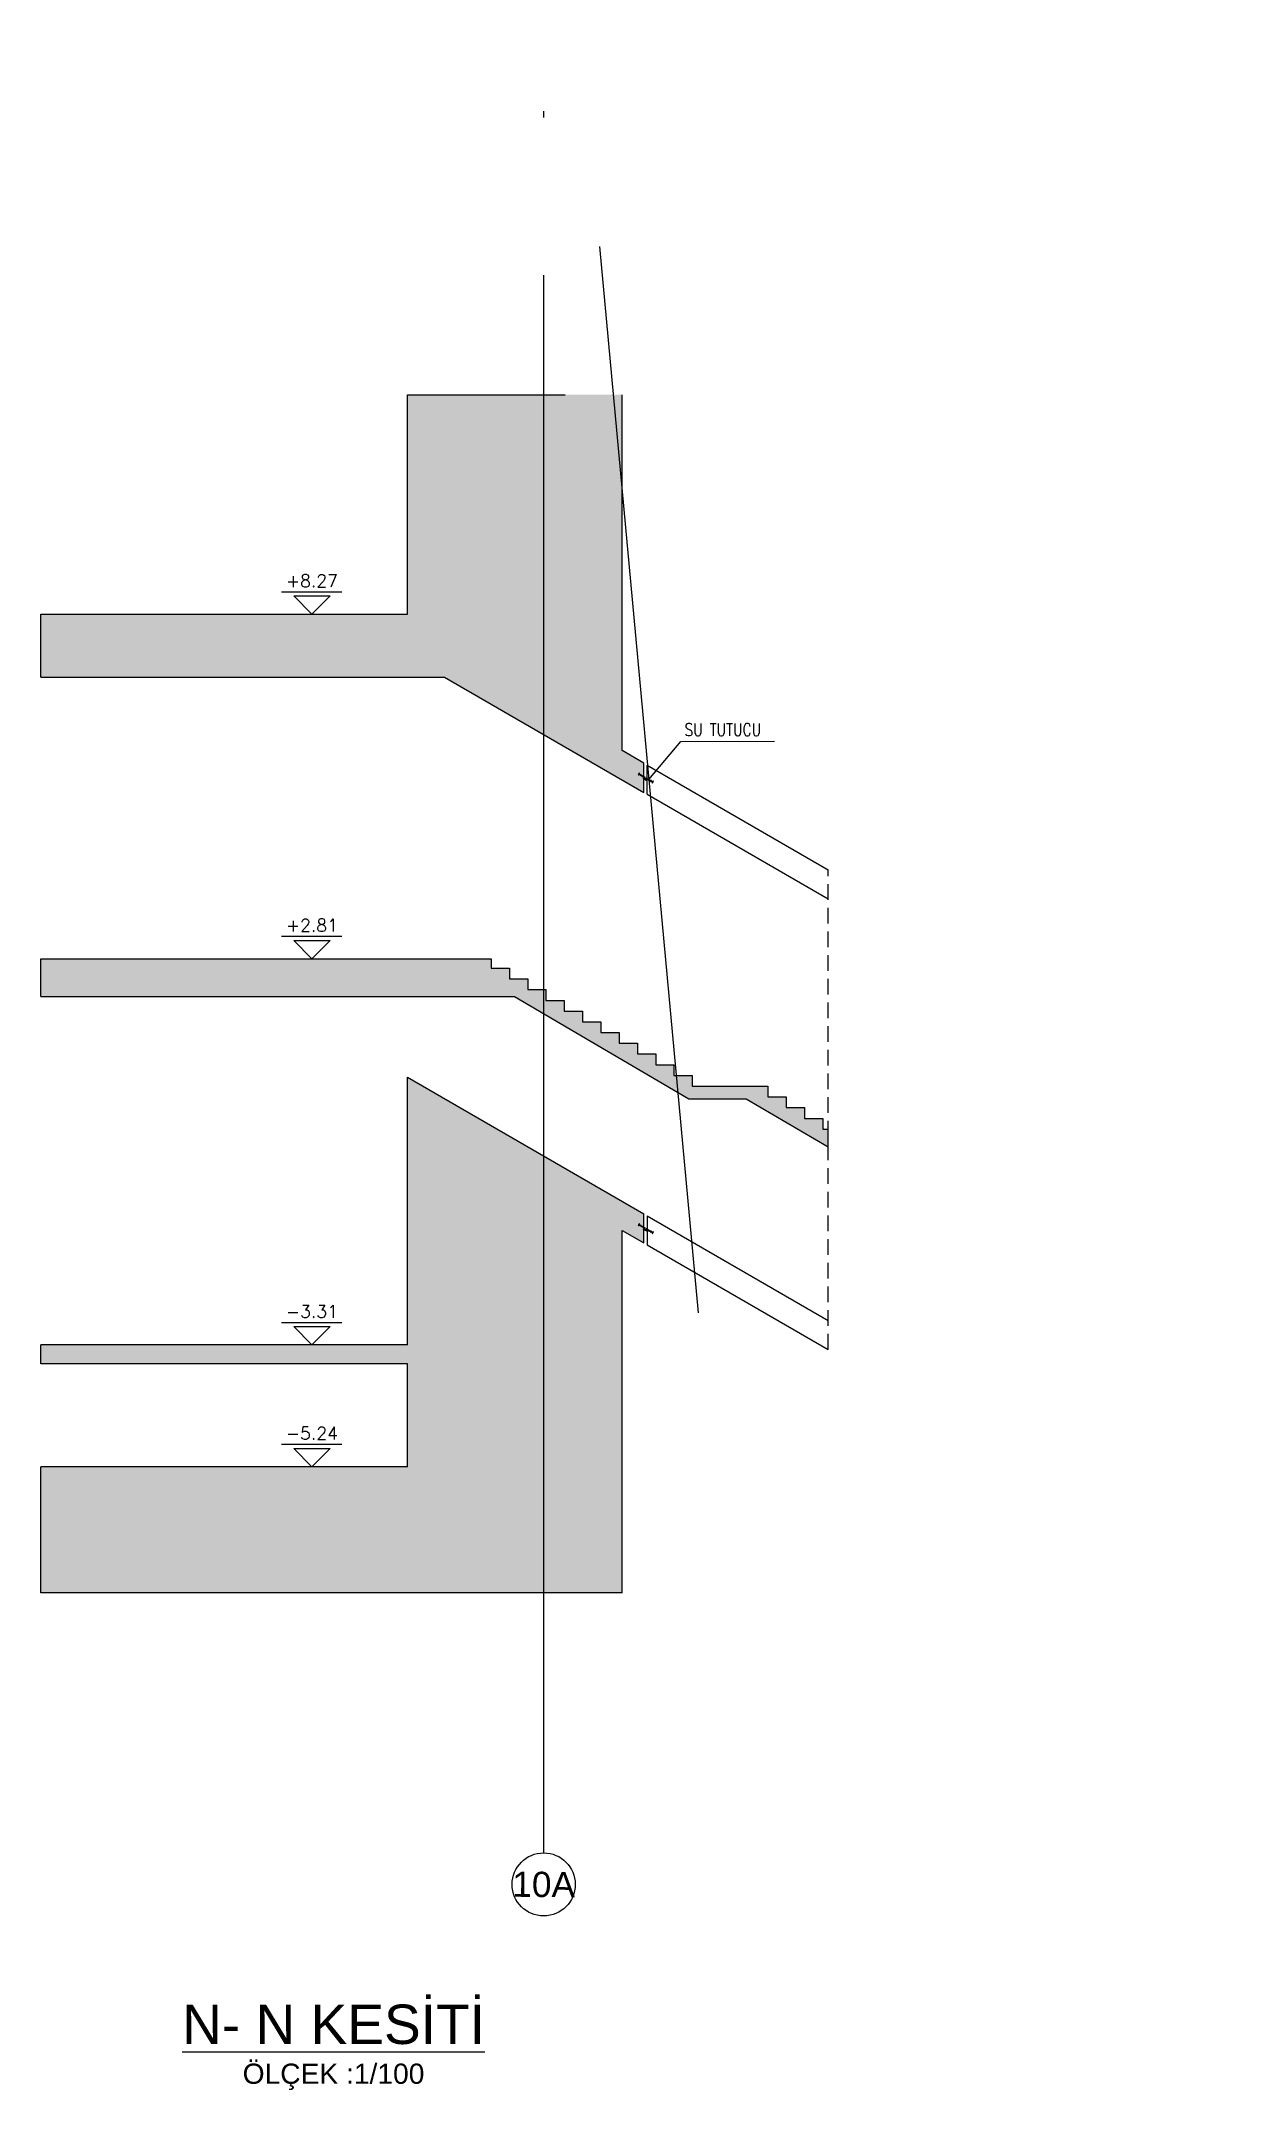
# Model space of a CAD drawing. Header units: millimetres. Extents: x 400408 to 401363, y 4543987 to 4544157.
# Drawn here: x 401293.09 to 401311.92, y 4543988.35 to 4544020.82 of the extents above; entities that cross this region are included whole.
import ezdxf
from ezdxf.enums import TextEntityAlignment as Align

# ---------------------------------------------------------------- set-up
doc = ezdxf.new("R2010")
doc.units = ezdxf.units.MM
for name, pattern in [('AKS', [3, 2.5, -0.25, 0, -0.25]), ('CIZGI', [0.4, 0.25, -0.15]), ('CONTINU', [0]), ('HIDDEN', [0.375, 0.25, -0.125]), ('UUC-ST-KAL-I05-101-U-000$0$ACAD_ISO05W100', [33, 24, -3, 0, -3, 0, -3])]:
    doc.linetypes.add(name, pattern=pattern)
for name, color, linetype in [('aks prota', 2, 'AKS'), ('caks prota', 4, 'Continuous'), ('kesik prota', 2, 'CIZGI'), ('kesit prota', 1, 'Continuous'), ('kesit tarama prota', 252, 'Continuous'), ('kolon tarama prota', 252, 'Continuous'), ('kot prota', 4, 'Continuous'), ('not yazısı prota', 6, 'Continuous'), ('not çizgisi prota', 4, 'Continuous'), ('PRT-CST-rc_level', 6, 'Continuous'), ('PRT-CST-rc_levermark', 4, 'Continuous'), ('st_s_ölçü', 4, 'Continuous'), ('t35 prota', 3, 'Continuous'), ('taks prota', 7, 'Continuous'), ('tplan prota', 7, 'Continuous'), ('UUC-ST-KAL-I05-101-U-000$0$st_s_su tutucu', 2, 'Continuous')]:
    doc.layers.add(name, color=color, linetype=linetype)
doc.styles.add('Arial', font='Arial.ttf')
doc.styles.add('OLCU', font='romanstw.shx')
doc.styles.add('TAKS', font='Arial Unicode.ttf')
doc.styles.add('TSIMPLEX', font='romanstw.shx')
doc.dimstyles.new('1-50', dxfattribs={"dimtxt": 10, "dimasz": 4, "dimexe": 4, "dimexo": 8, "dimgap": 4, "dimtad": 1, "dimdec": 1, "dimrnd": 0.05, "dimzin": 9, "dimdsep": 46, "dimtxsty": 'OLCU', "dimblk1": 'OBLIQUE', "dimblk2": 'OBLIQUE', "dimsah": 1, "dimcen": 2, "dimdle": 4, "dimclrd": 4, "dimclre": 4, "dimclrt": 3, "dimadec": 1, "dimazin": 0, "dimtfac": 1, "dimtdec": 1, "dimtix": 1, "dimtmove": 2, "dimatfit": 3, "dimldrblk": 'OBLIQUE', "dimfxl": 1, "dimtvp": 1, "dimtolj": 1, "dimtzin": 1, "dimarcsym": 0})

msp = doc.modelspace()

# ---------------------------------------------------------------- texts
at = {"layer": 'not yazısı prota', "ltscale": 0.05, "style": 'TSIMPLEX', "width": 0.8}
msp.add_text('SU TUTUCU', height=0.2, rotation=359.9999988744195, dxfattribs=at).set_placement((401303.3010700842, 4544009.80494131))
at = {"layer": 't35 prota', "style": 'Arial'}
msp.add_text('ÖLÇEK :1/100', height=0.32, dxfattribs=at).set_placement((401297.733399801, 4543988.590668053), align=Align.MIDDLE)
at = {"layer": 'taks prota', "style": 'TAKS'}
msp.add_text('10A', height=0.4, rotation=359.5051674871739, dxfattribs=at).set_placement((401301.0662136226, 4543991.605150376), align=Align.MIDDLE_CENTER)
at = {"layer": 'tplan prota', "style": 'Arial'}
msp.add_text('%%UN- N KESİTİ', height=0.625, dxfattribs=at).set_placement((401297.733399801, 4543989.465668053), align=Align.MIDDLE)

# ---------------------------------------------------------------- blocks, each defined once
blk = doc.blocks.new('KOTK5')
at = {"layer": 'PRT-CST-rc_levermark'}
blk.add_line((216.6666666667443, 160), (-213.3333333332557, 160), dxfattribs=at)
blk.add_lwpolyline([(130, 130), (-130, 130), (0, 0)], close=True, dxfattribs=at)
at = {"layer": 'PRT-CST-rc_level', "style": 'OLCU'}
blk.add_attdef('000.00', text='', height=90, dxfattribs=at).set_placement((0, 193.1381784435362), align=Align.CENTER)
blk = doc.blocks.new('_Oblique')
at = {"layer": 'st_s_ölçü', "lineweight": -2}
blk.add_line((-0.5, -0.5), (0.5, 0.5), dxfattribs=at)

# ---------------------------------------------------------------- hatches: boundary and pattern name
at = {"layer": 'kesit tarama prota'}
h = msp.add_hatch(color=256, dxfattribs=at)
h.dxf.hatch_style = 1
h.paths.add_polyline_path([(401298.9058281442, 4544011.735189515), (401293.0940402178, 4544011.735189515), (401293.0940402178, 4544010.735189515), (401299.4958665553, 4544010.735189515), (401302.6548414797, 4544008.911354492), (401302.6548414797, 4544009.373234708), (401302.3084313181, 4544009.573234708), (401302.3084313181, 4544015.213598586), (401298.9058281442, 4544015.213598586)])
h = msp.add_hatch(color=256, dxfattribs=at)
h.dxf.hatch_style = 1
h.paths.add_polyline_path([(401298.9058281442, 4544005.675189516), (401300.6044805786, 4544005.675189516), (401303.3680099904, 4544004.055189515), (401304.2780099903, 4544004.055189515), (401305.5778725173, 4544003.293201137), (401305.5778725173, 4544003.575189515), (401305.4923096683, 4544003.575189515), (401305.4923096683, 4544003.745189515), (401305.2023096684, 4544003.745189515), (401305.2023096684, 4544003.915189515), (401304.9123096683, 4544003.915189515), (401304.9123096683, 4544004.085189515), (401304.6223096683, 4544004.085189515), (401304.6223096683, 4544004.255189516), (401303.4223096683, 4544004.255189516), (401303.4223096683, 4544004.425189516), (401303.1323096683, 4544004.425189516), (401303.1323096683, 4544004.595189516), (401302.8423096683, 4544004.595189516), (401302.8423096683, 4544004.765189515), (401302.5523096683, 4544004.765189515), (401302.5523096683, 4544004.935189515), (401302.2623096683, 4544004.935189515), (401302.2623096683, 4544005.105189515), (401301.9723096683, 4544005.105189515), (401301.9723096683, 4544005.275189515), (401301.6823096683, 4544005.275189515), (401301.6823096683, 4544005.445189515), (401301.3923096683, 4544005.445189515), (401301.3923096683, 4544005.615189515), (401301.1023096683, 4544005.615189515), (401301.1023096683, 4544005.785189515), (401300.8123096683, 4544005.785189515), (401300.8123096683, 4544005.955189515), (401300.5223096683, 4544005.955189515), (401300.5223096683, 4544006.125189515), (401300.2323096683, 4544006.125189515), (401300.2323096683, 4544006.275189515), (401293.0940402178, 4544006.275189515), (401293.0940402178, 4544005.675189516)])
h = msp.add_hatch(color=256, dxfattribs=at)
h.dxf.hatch_style = 1
h.paths.add_polyline_path([(401302.3084313181, 4544001.969853688), (401302.6548405998, 4544001.769852164), (401302.6548405998, 4544002.231733552), (401298.9058281442, 4544004.396248894), (401298.9058281442, 4544000.155189515), (401293.0940402178, 4544000.155189515), (401293.0940402178, 4543999.855189515), (401298.9058281442, 4543999.855189515), (401298.9058281442, 4543998.225189515), (401293.0940402178, 4543998.225189515), (401293.0940402178, 4543996.225189515), (401302.3084313181, 4543996.225189515)])

# ---------------------------------------------------------------- linework, layer by layer
at = {"layer": 'aks prota', "ltscale": 10}
msp.add_line((401301.0662136226, 4543992.105150376), (401301.0662136226, 4544020.81865542), dxfattribs=at)
at = {"layer": 'caks prota', "ltscale": 0.05}
msp.add_circle((401301.0662136226, 4543991.605150376), 0.5, dxfattribs=at)
at = {"layer": 'kesik prota', "ltscale": 10}
for p, q in [((401293.0940402178, 4544010.735189515), (401293.0940402178, 4544011.735189515)), ((401293.0940402178, 4544005.675189516), (401293.0940402178, 4544006.275189515))]:
    msp.add_line(p, q, dxfattribs=at)
for points in [[(401298.9058281442, 4544015.213598586), (401302.3084313181, 4544015.213598586)], [(401293.0940402178, 4543999.855189515), (401293.0940402178, 4544000.155189515)], [(401293.0940402178, 4543996.225189515), (401293.0940402178, 4543998.225189515)]]:
    msp.add_lwpolyline(points, dxfattribs=at)
at = {"layer": 'kesit prota', "color": 1}
for p, q in [((401302.3084313181, 4544009.573234708), (401302.3084313181, 4544015.213598586)), ((401298.9058281442, 4544000.155189515), (401298.9058281442, 4544004.396248894)), ((401298.9058281442, 4543998.225189515), (401298.9058281442, 4543999.855189515))]:
    msp.add_line(p, q, dxfattribs=at)
for points in [[(401293.0940402178, 4544011.735189515), (401298.9058281442, 4544011.735189515), (401298.9058281442, 4544015.213598586)], [(401293.0940402178, 4544010.735189515), (401299.4958665553, 4544010.735189515), (401302.6548414797, 4544008.911354492), (401302.6548414797, 4544009.373234708), (401302.3084313181, 4544009.573234708)], [(401293.0940402178, 4544006.275189515), (401300.2323096683, 4544006.275189515), (401300.2323096683, 4544006.125189515), (401300.5223096683, 4544006.125189515), (401300.5223096683, 4544005.955189515), (401300.8123096683, 4544005.955189515), (401300.8123096683, 4544005.785189515), (401301.1023096683, 4544005.785189515), (401301.1023096683, 4544005.615189515), (401301.3923096683, 4544005.615189515), (401301.3923096683, 4544005.445189515), (401301.6823096683, 4544005.445189515), (401301.6823096683, 4544005.275189515), (401301.9723096683, 4544005.275189515), (401301.9723096683, 4544005.105189515), (401302.2623096683, 4544005.105189515), (401302.2623096683, 4544004.935189515), (401302.5523096683, 4544004.935189515), (401302.5523096683, 4544004.765189515), (401302.8423096683, 4544004.765189515), (401302.8423096683, 4544004.595189516), (401303.1323096683, 4544004.595189516), (401303.1323096683, 4544004.425189516), (401303.4223096683, 4544004.425189516), (401303.4223096683, 4544004.255189516), (401304.6223096683, 4544004.255189516), (401304.6223096683, 4544004.085189515), (401304.9123096683, 4544004.085189515), (401304.9123096683, 4544003.915189515), (401305.2023096684, 4544003.915189515), (401305.2023096684, 4544003.745189515), (401305.4923096683, 4544003.745189515), (401305.4923096683, 4544003.575189515), (401305.5778725173, 4544003.575189515)], [(401293.0933759657, 4544005.675189516), (401300.6044805786, 4544005.675189516)], [(401300.6044805786, 4544005.675189516), (401303.3680099904, 4544004.055189515), (401304.2780099903, 4544004.055189515), (401305.5778725173, 4544003.293201137)], [(401298.9058281442, 4544004.396248894), (401302.6548405998, 4544002.231733552)], [(401302.3084313181, 4543996.225189515), (401302.3084313181, 4544001.969853688), (401302.6548405998, 4544001.769852164), (401302.6548405998, 4544002.231733552)], [(401298.9058281442, 4544000.155189515), (401293.0940402178, 4544000.155189515)], [(401298.9058281442, 4543999.855189515), (401293.0940402178, 4543999.855189515)], [(401298.9058281442, 4543998.225189515), (401293.0940402178, 4543998.225189515)], [(401302.3084313181, 4543996.225189515), (401293.0940402178, 4543996.225189515)]]:
    msp.add_lwpolyline(points, dxfattribs=at)
at = {"layer": 'kesit prota'}
msp.add_lwpolyline([(401305.5778725173, 4544003.293201137), (401305.5778725173, 4544003.575189515)], dxfattribs=at)
at = {"layer": 'kolon tarama prota'}
for p, q in [((401302.7048405998, 4544008.882485162), (401302.7048405998, 4544009.344367702)), ((401302.7048405998, 4544002.202866475), (401302.7048405998, 4544001.740984357))]:
    msp.add_line(p, q, dxfattribs=at)
for points in [[(401302.7048405998, 4544009.344367702), (401305.5778725173, 4544007.685621951)], [(401302.7048405998, 4544008.882485162), (401305.5778725173, 4544007.223722558)], [(401302.7048405998, 4544002.202866475), (401305.5778725173, 4544000.544103871)], [(401302.7048405998, 4544001.740984357), (401305.5778725173, 4544000.082221754)]]:
    msp.add_lwpolyline(points, dxfattribs=at)
at = {"layer": 'kolon tarama prota', "linetype": 'HIDDEN'}
msp.add_lwpolyline([(401305.5778725173, 4544000.082221754), (401305.5778725173, 4544007.685621951)], dxfattribs=at)
at = {"layer": 'UUC-ST-KAL-I05-101-U-000$0$st_s_su tutucu', "linetype": 'UUC-ST-KAL-I05-101-U-000$0$ACAD_ISO05W100', "ltscale": 0.05}
for points in [[(401302.6928568332, 4544009.11064636, -0.5773502691895264), (401302.6902568265, 4544009.10914526), (401302.6599361199, 4544009.126651109, -0.5773502691896774), (401302.6599361349, 4544009.129653332), (401302.6804458644, 4544009.141494507, 0.5773502691898074), (401302.6804458772, 4544009.144496727), (401302.6407510533, 4544009.167414782), (401302.6436769439, 4544009.172482518), (401302.6401103132, 4544009.174541733), (401302.6371844245, 4544009.169473996), (401302.6088561535, 4544009.185829501), (401302.6117820439, 4544009.190897238), (401302.6082154138, 4544009.192956454), (401302.605289525, 4544009.187888718), (401302.5873774483, 4544009.198230365), (401302.5863717705, 4544009.213822146), (401302.5818684504, 4544009.216422166), (401302.5662683296, 4544009.189402243), (401302.5707716495, 4544009.186802222), (401302.5847774291, 4544009.193727045), (401302.6026895039, 4544009.183385397), (401302.599763614, 4544009.17831766), (401302.6033302443, 4544009.176258444), (401302.6062561336, 4544009.181326181), (401302.6345844044, 4544009.164970677), (401302.6316585149, 4544009.15990294), (401302.6352251446, 4544009.157843724), (401302.6381510341, 4544009.162911461), (401302.6709125424, 4544009.1439964, -0.5773502691899163), (401302.6709125291, 4544009.140994179), (401302.651269467, 4544009.129653369, 0.5773502691894145), (401302.6512694539, 4544009.126651149), (401302.6945901265, 4544009.101639688, 0.5773502691898413), (401302.6971901333, 4544009.103140787), (401302.6971902336, 4544009.125822581, -0.5773502691890604), (401302.699790241, 4544009.127323681), (401302.7325517493, 4544009.10840862), (401302.7296258602, 4544009.103340884), (401302.7331924904, 4544009.101281668), (401302.7361183793, 4544009.106349403), (401302.7644466506, 4544009.089993901), (401302.7615207609, 4544009.084926164), (401302.7650873899, 4544009.082866948), (401302.7680132792, 4544009.087934683), (401302.7859253548, 4544009.077593036), (401302.7869310323, 4544009.062001255), (401302.791434353, 4544009.059401236), (401302.8070344732, 4544009.086421158), (401302.8025311531, 4544009.089021179), (401302.788525375, 4544009.082096357), (401302.7706132986, 4544009.092438004), (401302.7735391892, 4544009.097505742), (401302.7699725592, 4544009.099564957), (401302.76704667, 4544009.094497221), (401302.738718399, 4544009.110852725), (401302.7416442881, 4544009.115920461), (401302.7380776582, 4544009.117979677), (401302.7351517691, 4544009.112911941), (401302.6954569458, 4544009.135829994, 0.5773502691892096), (401302.692856939, 4544009.134328894)], [(401302.6928559534, 4544001.969145204, -0.5773502691895264), (401302.6902559466, 4544001.967644106), (401302.6599352401, 4544001.985149954, -0.5773502691896774), (401302.659935255, 4544001.988152176), (401302.6804449845, 4544001.999993351, 0.5773502691898074), (401302.6804449973, 4544002.002995572), (401302.6407501735, 4544002.025913626), (401302.643676064, 4544002.030981363), (401302.6401094334, 4544002.033040578), (401302.6371835446, 4544002.027972842), (401302.6088552737, 4544002.044328345), (401302.611781164, 4544002.049396083), (401302.6082145339, 4544002.051455298), (401302.6052886451, 4544002.046387563), (401302.5873765684, 4544002.05672921), (401302.5863708907, 4544002.07232099), (401302.5818675705, 4544002.074921011), (401302.5662674497, 4544002.047901087), (401302.5707707697, 4544002.045301067), (401302.5847765492, 4544002.05222589), (401302.602688624, 4544002.041884242), (401302.5997627341, 4544002.036816504), (401302.6033293644, 4544002.034757289), (401302.6062552537, 4544002.039825026), (401302.6345835245, 4544002.023469522), (401302.631657635, 4544002.018401784), (401302.6352242648, 4544002.016342568), (401302.6381501542, 4544002.021410305), (401302.6709116625, 4544002.002495245, -0.5773502691899163), (401302.6709116492, 4544001.999493023), (401302.6512685872, 4544001.988152214, 0.5773502691894145), (401302.6512685741, 4544001.985149994), (401302.6945892466, 4544001.960138532, 0.5773502691898413), (401302.6971892534, 4544001.961639632), (401302.6971893538, 4544001.984321426, -0.5773502691890604), (401302.6997893612, 4544001.985822526), (401302.7325508694, 4544001.966907464), (401302.7296249804, 4544001.961839728), (401302.7331916105, 4544001.959780512), (401302.7361174995, 4544001.964848248), (401302.7644457708, 4544001.948492746), (401302.761519881, 4544001.943425008), (401302.76508651, 4544001.941365792), (401302.7680123994, 4544001.946433527), (401302.7859244749, 4544001.936091881), (401302.7869301524, 4544001.920500101), (401302.7914334731, 4544001.91790008), (401302.8070335934, 4544001.944920002), (401302.8025302733, 4544001.947520023), (401302.7885244951, 4544001.940595201), (401302.7706124187, 4544001.950936848), (401302.7735383093, 4544001.956004586), (401302.7699716794, 4544001.958063802), (401302.7670457902, 4544001.952996066), (401302.7387175192, 4544001.969351569), (401302.7416434083, 4544001.974419306), (401302.7380767784, 4544001.976478522), (401302.7351508893, 4544001.971410785), (401302.6954560659, 4544001.994328839, 0.5773502691892096), (401302.6928560591, 4544001.99282774)]]:
    msp.add_lwpolyline(points, format="xyb", close=True, dxfattribs=at)

# ---------------------------------------------------------------- block references
at = {"layer": 'kot prota', "linetype": 'CONTINU', "ltscale": 0.1}
ref = msp.add_blockref('KOTK5', (401297.3918039305, 4544011.735189515), dxfattribs=dict(at, xscale=-0.002222222222222222, yscale=0.002222222222222222, zscale=0.002222222222222222, rotation=359.9999999999996))
ref.add_attrib('000.00', '+8.27', dxfattribs={"layer": 'PRT-CST-rc_level', "height": 0.1999999999999999, "style": 'OLCU'}).set_placement((401297.3918039305, 4544012.164385467), align=Align.CENTER)
ref = msp.add_blockref('KOTK5', (401297.3918039305, 4544006.275189515), dxfattribs=dict(at, xscale=-0.002222222222222222, yscale=0.002222222222222222, zscale=0.002222222222222222, rotation=359.9999999999996))
ref.add_attrib('000.00', '+2.81', dxfattribs={"layer": 'PRT-CST-rc_level', "height": 0.1999999999999999, "style": 'OLCU'}).set_placement((401297.3918039305, 4544006.704385467), align=Align.CENTER)
ref = msp.add_blockref('KOTK5', (401297.3918039305, 4544000.155189515), dxfattribs=dict(at, xscale=-0.002222222222222222, yscale=0.002222222222222222, zscale=0.002222222222222222, rotation=359.9999999999996))
ref.add_attrib('000.00', '-3.31', dxfattribs={"layer": 'PRT-CST-rc_level', "height": 0.1999999999999999, "style": 'OLCU'}).set_placement((401297.3918039305, 4544000.584385468), align=Align.CENTER)
ref = msp.add_blockref('KOTK5', (401297.3918039305, 4543998.225189515), dxfattribs=dict(at, xscale=-0.002222222222222222, yscale=0.002222222222222222, zscale=0.002222222222222222, rotation=359.9999999999996))
ref.add_attrib('000.00', '-5.24', dxfattribs={"layer": 'PRT-CST-rc_level', "height": 0.1999999999999999, "style": 'OLCU'}).set_placement((401297.3918039305, 4543998.654385467), align=Align.CENTER)

msp.set_redraw_order([(e.dxf.handle, doc.entitydb.next_handle()) for e in msp.query("TEXT MTEXT ATTDEF DIMENSION ARC_DIMENSION")])  # texts and dimensions are drawn at this point

# ---------------------------------------------------------------- leaders
at = {"layer": 'not çizgisi prota'}
msp.add_leader([(401302.7357108335, 4544009.112566032), (401303.2399845857, 4544009.719830336), (401304.7250610772, 4544009.720071298)], dimstyle='1-50', override={"dimasz": 12, "dimgap": 4, "dimtad": 0}, dxfattribs=at)

doc.saveas('drawing.dxf')
